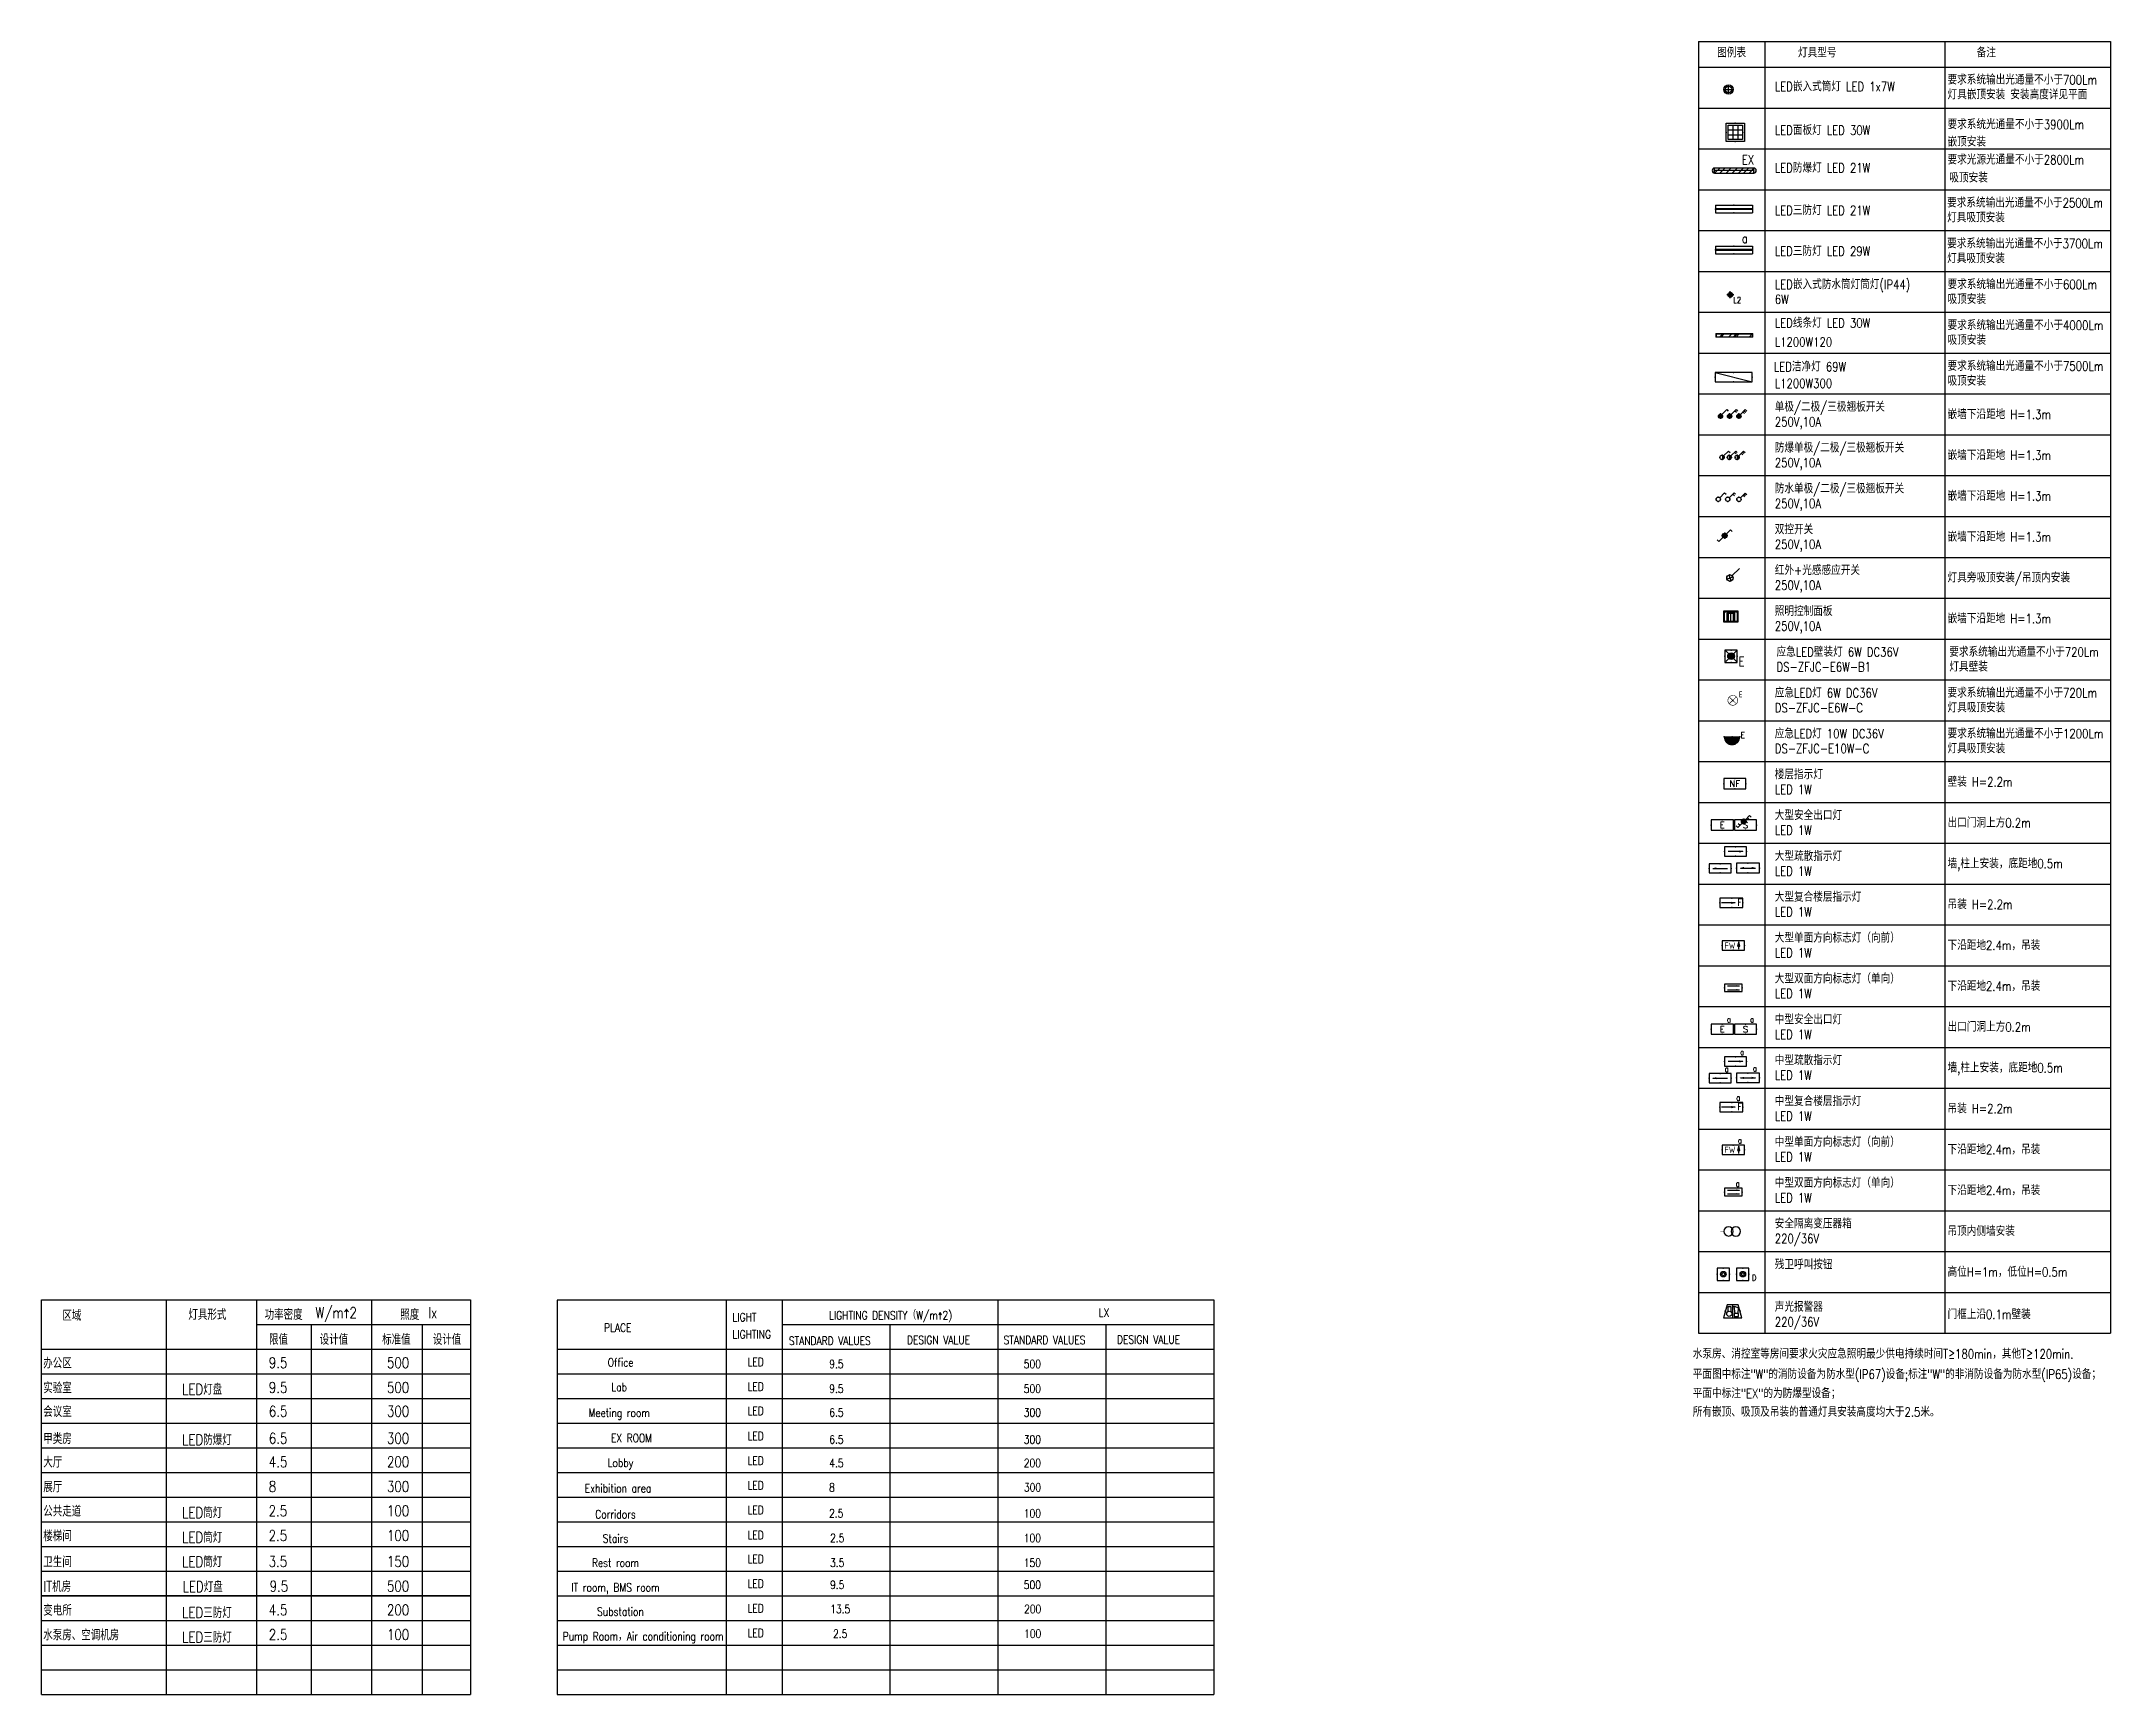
# Model space of a CAD drawing. Extents: x -621157 to 1764546, y -106808 to 741893.
# Drawn here: x -621157 to -554070, y 123999 to 177587 of the extents above; entities that cross this region are included whole.
import ezdxf
from ezdxf.enums import TextEntityAlignment as Align

# ---------------------------------------------------------------- set-up
doc = ezdxf.new("R2010")
doc.units = 0
doc.header["$LTSCALE"] = 1000
doc.header["$MEASUREMENT"] = 0
doc.linetypes.add('ACAD_ISO03W100', pattern=[30, 12, -18])
doc.linetypes.add('CONTINOUS', pattern=[0])
for name, color, linetype in [('$TD_AUDIT_GENERATED_(12AB0F)', 3, 'Continuous'), ('-TEXT', 50, 'Continuous'), ('E-EQUIP-LGT', 3, 'Continuous'), ('E-SIG_TEXT', 2, 'Continuous'), ('EL_LUMI', 3, 'Continuous'), ('ELEMENT', 3, 'Continuous'), ('EQUIP-消防', 3, 'Continuous'), ('EQUIP-照明', 3, 'Continuous'), ('I-LIGHT', 3, 'Continuous'), ('I-Light-Name', 254, 'Continuous'), ('SIG_TEXT', 2, 'Continuous'), ('TEL_TEXT', 7, 'Continuous'), ('WIRE-照明', 4, 'Continuous'), ('云线4.22', 1, 'Continuous'), ('设备-照明', 3, 'Continuous')]:
    doc.layers.add(name, color=color, linetype=linetype)
doc.layers.add('弱电设备层', color=1, linetype='Continuous', lineweight=9)
doc.layers.add('灯具图例与顶面填充$0$I-C-light', color=3, linetype='Continuous', lineweight=13)
doc.styles.add('_ROMANS', font='ROMANS.shx', dxfattribs={"width": 0.8, "bigfont": 'hzdxc.shx'})
doc.styles.add('_TEL_ATTDEF', font='GBENOR', dxfattribs={"width": 0.8, "height": 3, "bigfont": 'GBCBIG'})
doc.styles.add('_TEL_DIM', font='SIMPLEX', dxfattribs={"width": 0.8, "height": 3.5, "bigfont": 'HZTXT'})
doc.styles.add('DIM-FONT', font='romans.shx', dxfattribs={"width": 0.8, "bigfont": 'hzdxc.shx'})
doc.styles.add('DIM_FONT', font='ROMANS', dxfattribs={"width": 0.8, "bigfont": 'HZDXC'})
doc.styles.get("Standard").update_dxf_attribs({"font": 'romans.shx', "bigfont": 'HZDXC.SHX'})
doc.styles.add('STYLE1', font='simhei.ttf')
doc.styles.add('XZC', font='SIMPLEX.SHX', dxfattribs={"width": 0.7, "bigfont": 'hztxt.shx'})
doc.linetypes.add('LED_LINE', pattern='A,12.7,-5.08,["LED",XZC,S=2.54,R=0,X=-2.54,Y=-1.27],-6.35', length=24.13)

msp = doc.modelspace()

# ---------------------------------------------------------------- texts
at = {"layer": '-TEXT', "style": '_ROMANS', "width": 0.8}
for s, p in [('图例表', (-566824, 177069)), ('灯具型号', (-564206, 177069)), ('备注', (-558412, 177069)), ('要求系统输出光通量不小于700Lm', (-559357, 176192)), ('LED嵌入式筒灯 LED 1x7W', (-564959, 175973)), ('灯具嵌顶安装 安装高度详见平面', (-559357, 175711)), ('LED面板灯 LED 30W', (-564959, 174557)), ('嵌顶安装', (-559357, 174180)), ('要求系统光通量不小于3900Lm', (-559357, 174744)), ('要求光源光通量不小于2800Lm', (-559357, 173601)), ('LED防爆灯 LED 21W ', (-564959, 173338)), ('吸顶安装', (-559299, 173015)), ('要求系统输出光通量不小于2500Lm', (-559370, 172206)), ('LED三防灯 LED 21W', (-564959, 171959)), ('灯具吸顶安装 ', (-559370, 171724)), ('要求系统输出光通量不小于3700Lm', (-559370, 170882)), ('LED三防灯 LED 29W', (-564959, 170636)), ('灯具吸顶安装 ', (-559370, 170400)), ('LED嵌入式防水筒灯筒灯(IP44)', (-564959, 169558)), ('要求系统输出光通量不小于600Lm', (-559357, 169558)), ('6W', (-564959, 169077)), ('吸顶安装', (-559357, 169077)), ('LED线条灯 LED 30W', (-564959, 168309)), ('要求系统输出光通量不小于4000Lm', (-559357, 168235)), ('L1200W120', (-564959, 167693)), ('吸顶安装', (-559357, 167753)), ('LED洁净灯 69W', (-564989, 166891)), ('要求系统输出光通量不小于7500Lm', (-559357, 166911)), ('L1200W300', (-564959, 166349)), ('吸顶安装', (-559357, 166429)), ('单极/二极/三极翘板开关', (-564959, 165587)), ('250V,10A', (-564959, 165105)), ('嵌墙下沿距地 H=1.3m', (-559357, 165346)), ('防爆单极/二极/三极翘板开关', (-564959, 164263)), ('250V,10A', (-564959, 163782)), ('嵌墙下沿距地 H=1.3m', (-559357, 164022)), ('防水单极/二极/三极翘板开关', (-564959, 162939)), ('嵌墙下沿距地 H=1.3m', (-559357, 162699)), ('250V,10A', (-564959, 162458)), ('双控开关', (-564959, 161616)), ('嵌墙下沿距地 H=1.3m', (-559357, 161375)), ('250V,10A', (-564959, 161134)), ('红外+光感感应开关', (-564959, 160292)), ('灯具旁吸顶安装/吊顶内安装', (-559357, 160051)), ('250V,10A', (-564959, 159810)), ('照明控制面板', (-564959, 158967)), ('嵌墙下沿距地 H=1.3m', (-559357, 158727)), ('250V,10A', (-564959, 158486)), ('应急LED壁装灯 6W DC36V ', (-564902, 157644)), ('要求系统输出光通量不小于720Lm', (-559299, 157644)), ('E', (-566133, 157338)), ('DS-ZFJC-E6W-B1', (-564902, 157163)), ('灯具壁装', (-559299, 157163)), ('应急LED灯 6W DC36V ', (-564959, 156320)), ('要求系统输出光通量不小于720Lm', (-559357, 156320)), ('DS-ZFJC-E6W-C', (-564959, 155839)), ('灯具吸顶安装', (-559357, 155839)), ('应急LED灯 10W DC36V ', (-564959, 154997)), ('要求系统输出光通量不小于1200Lm', (-559357, 154997)), ('DS-ZFJC-E10W-C', (-564959, 154515)), ('灯具吸顶安装', (-559357, 154515)), ('楼层指示灯', (-564959, 153673)), ('壁装 H=2.2m', (-559357, 153432)), ('LED 1W ', (-564959, 153191)), ('大型安全出口灯', (-564959, 152349)), ('出口门洞上方0.2m', (-559357, 152108)), ('LED 1W ', (-564959, 151867)), ('大型疏散指示灯', (-564959, 151025)), ('墙,柱上安装，底距地0.5m', (-559357, 150784)), ('LED 1W ', (-564959, 150544)), ('大型复合楼层指示灯', (-564959, 149701)), ('吊装 H=2.2m', (-559357, 149461)), ('LED 1W ', (-564959, 149220)), ('大型单面方向标志灯（向前）', (-564959, 148378)), ('下沿距地2.4m，吊装', (-559357, 148137)), ('LED 1W ', (-564959, 147896)), ('大型双面方向标志灯（单向）', (-564959, 147054)), ('下沿距地2.4m，吊装', (-559357, 146813)), ('LED 1W ', (-564959, 146572)), ('中型安全出口灯', (-564959, 145730)), ('出口门洞上方0.2m', (-559357, 145489)), ('LED 1W ', (-564959, 145248)), ('中型疏散指示灯', (-564959, 144406)), ('墙,柱上安装，底距地0.5m', (-559357, 144166)), ('LED 1W ', (-564959, 143925)), ('中型复合楼层指示灯', (-564959, 143083)), ('LED 1W ', (-564959, 142601)), ('吊装 H=2.2m', (-559357, 142842)), ('中型单面方向标志灯（向前）', (-564959, 141759)), ('LED 1W ', (-564959, 141277)), ('下沿距地2.4m，吊装', (-559357, 141518)), ('中型双面方向标志灯（单向）', (-564959, 140435)), ('LED 1W ', (-564959, 139953)), ('下沿距地2.4m，吊装', (-559357, 140194)), ('安全隔离变压器箱', (-564959, 139111)), ('220/36V', (-564959, 138630)), ('吊顶内侧墙安装', (-559357, 138870)), ('残卫呼叫按钮', (-564959, 137787)), ('高位H=1m，低位H=0.5m', (-559357, 137547)), ('声光报警器', (-564959, 136413)), ('220/36V', (-564959, 135931)), ('门框上沿0.1m壁装', (-559357, 136172)), ('水泵房、消控室等房间要求火灾应急照明最少供电持续时间T≥180min，其他T≥120min.', (-567616, 134893)), ('平面图中标注"W"的消防设备为防水型(IP67)设备;标注"W"的非消防设备为防水型(IP65)设备；', (-567616, 134234)), ('平面中标注"EX"的为防爆型设备；', (-567616, 133612)), ('所有嵌顶、吸顶及吊装的普通灯具安装高度均大于2.5米。', (-567616, 133009))]:
    msp.add_text(s, height=300, dxfattribs=at).set_placement(p)
at = {"width": 0.8}
for s, p in [('区域', (-620474, 136114)), ('灯具形式', (-616391, 136144)), ('功率密度', (-613919, 136144)), ('W/m^ 2', (-612272, 136203)), ('照度', (-609522, 136144)), ('lx', (-608616, 136203)), ('限值', (-613777, 135337)), ('设计值', (-612133, 135337)), ('标准值', (-610110, 135337)), ('设计值', (-608466, 135337)), ('办公区', (-621096, 134570)), ('9.5', (-613783, 134580)), ('500', (-609952, 134580)), ('实验室', (-621096, 133767)), ('LED灯盘', (-616593, 133720)), ('9.5', (-613783, 133778)), ('500', (-609952, 133778)), ('会议室', (-621096, 132997)), ('6.5', (-613783, 133008)), ('300', (-609952, 133008)), ('甲类房', (-621096, 132120)), ('LED防爆灯', (-616593, 132084)), ('6.5', (-613783, 132131)), ('300', (-609952, 132131)), ('大厅', (-621096, 131358)), ('4.5', (-613783, 131369)), ('200', (-609952, 131369)), ('展厅', (-621096, 130558)), ('8', (-613783, 130569)), ('300', (-609952, 130569)), ('公共走道', (-621096, 129770)), ('LED筒灯', (-616593, 129722)), ('2.5', (-613787, 129780)), ('100', (-609952, 129780)), ('楼梯间', (-621096, 128970)), ('LED筒灯', (-616593, 128922)), ('2.5', (-613787, 128980)), ('100', (-609952, 128980)), ('卫生间', (-621096, 128128)), ('LED筒灯', (-616593, 128128)), ('3.5', (-613787, 128139)), ('150', (-609952, 128139)), ('IT机房', (-621096, 127328)), ('LED灯盘', (-616576, 127322)), ('9.5', (-613755, 127339)), ('500', (-609952, 127339)), ('变电所', (-621096, 126558)), ('LED三防灯', (-616593, 126484)), ('4.5', (-613783, 126569)), ('200', (-609952, 126569)), ('水泵房、空调机房', (-621096, 125758)), ('LED三防灯', (-616593, 125684)), ('2.5', (-613783, 125769)), ('100', (-609952, 125769))]:
    msp.add_text(s, height=350, dxfattribs=at).set_placement(p)
at = {"layer": 'E-SIG_TEXT', "color": 2, "style": 'DIM-FONT', "width": 0.8}
for s, p in [('LIGHT', (-598751, 136098)), ('LIGHTING DENSITY（W/m^ 2)', (-595620, 136158)), ('LX', (-586877, 136239)), ('PLACE', (-602912, 135758)), ('LIGHTING', (-598751, 135542)), ('STANDARD VALUES', (-596924, 135333)), ('DESIGN VALUE', (-593095, 135358)), ('STANDARD VALUES', (-589962, 135358)), ('DESIGN VALUE', (-586285, 135373)), ('9.5', (-595613, 134580)), ('500', (-589306, 134580)), ('9.5', (-595613, 133778)), ('500', (-589306, 133778)), ('6.5', (-595613, 133008)), ('300', (-589306, 133008)), ('6.5', (-595613, 132131)), ('300', (-589306, 132131)), ('4.5', (-595613, 131369)), ('200', (-589306, 131369)), ('8', (-595617, 130580)), ('300', (-589301, 130580)), ('2.5', (-595617, 129739)), ('100', (-589306, 129739)), ('2.5', (-595585, 128939)), ('100', (-589306, 128939)), ('3.5', (-595585, 128139)), ('150', (-589306, 128139)), ('9.5', (-595585, 127422)), ('500', (-589306, 127422)), ('13.5', (-595582, 126637)), ('200', (-589296, 126637)), ('2.5', (-595490, 125837)), ('100', (-589296, 125837))]:
    msp.add_text(s, height=270, dxfattribs=at).set_placement(p)
for s, p in [('Office ', (-602303, 134632)), ('LED ', (-597924, 134647)), ('Lab', (-602423, 133832)), ('LED ', (-597924, 133847)), ('Meeting room ', (-602348, 133000)), ('LED ', (-597924, 133062)), ('EX ROOM', (-602026, 132180)), ('LED ', (-597924, 132247)), ('Lobby', (-602383, 131380)), ('LED ', (-597924, 131447)), ('Exhibition area ', (-602387, 130553)), ('LED ', (-597924, 130647)), ('Corridors ', (-602469, 129708)), ('LED ', (-597924, 129847)), ('Stairs ', (-602469, 128923)), ('LED ', (-597924, 129032)), ('Rest room ', (-602469, 128138)), ('LED ', (-597924, 128262)), ('IT room, BMS room ', (-602469, 127338)), ('LED ', (-597924, 127462)), ('Substation ', (-602308, 126553)), ('LED ', (-597924, 126662)), ('LED ', (-597924, 125862)), ('Pump Room，Air conditioning room ', (-601572, 125753))]:
    msp.add_text(s, height=270, dxfattribs=at).set_placement(p, align=Align.CENTER)
at = {"layer": 'SIG_TEXT', "style": 'DIM_FONT', "width": 0.8}
for s, height, p in [('EX', 300, (-566026, 173600)), ('a', 300, (-566026, 171049)), ('E', 200, (-566061, 155000)), ('a', 200, (-566510, 145785)), ('a', 200, (-565759, 145785)), ('a', 200, (-566579, 144180)), ('a', 200, (-566081, 144727)), ('a', 200, (-565669, 144196)), ('a', 200, (-566210, 143250)), ('a', 200, (-566154, 141862)), ('a', 200, (-566222, 140462)), ('D', 200, (-565699, 137410))]:
    msp.add_text(s, height=height, dxfattribs=at).set_placement(p)

# ---------------------------------------------------------------- blocks, each defined once
blk = doc.blocks.new('$equip$00001167')
at = {"color": 0}
for p, q in [((-0.43, 0.43), (0.43, -0.43)), ((-0.43, -0.43), (0.43, 0.43))]:
    blk.add_line(p, q, dxfattribs=at)
blk.add_lwpolyline([(-0.5, 0.5), (-0.5, -0.5), (0.5, -0.5), (0.5, 0.5)], close=True, dxfattribs=at)
blk.add_circle((0, 0), 0.275, dxfattribs=at)
for p in [(-0.5, 0), (0, 0.5), (0.5, 0), (0, -0.5)]:
    blk.add_point(p, dxfattribs=at)
for points in [[(-0.24, 0.14), (0.24, 0.14), (-0.27, 0), (0.27, 0)], [(-0.24, -0.14), (0.24, -0.14), (-0.27, 0), (0.27, 0)], [(-0.14, 0.24), (0.14, 0.24), (-0.24, 0.14), (0.24, 0.14)], [(0, 0.27), (0, 0.27), (-0.14, 0.24), (0.14, 0.24)], [(-0.14, -0.24), (0.14, -0.24), (-0.24, -0.14), (0.24, -0.14)], [(0, -0.27), (0, -0.27), (-0.14, -0.24), (0.14, -0.24)]]:
    blk.add_solid(points, dxfattribs=at)
at = {"color": 0, "flags": 9}
blk.add_attdef('A', (0, 0), '', height=0.00002, dxfattribs=at)
blk = doc.blocks.new('$equip_U$00000008(5LFD8Q2-PC)')
at = {"color": 3, "linetype": 'Continuous', "const_width": 0.0533}
blk.add_lwpolyline([(-0.48, 0, 1), (0.48, 0, 1)], format="xyb", close=True, dxfattribs=at)
for points in [[(-0.35, 0.33), (0.33, -0.33)], [(-0.35, -0.33), (-0.35, -0.33), (0.33, 0.33)]]:
    blk.add_lwpolyline(points, dxfattribs=at)
blk.add_point((-0.01, 0))
at = {"style": 'STYLE1', "width": 0.7}
blk.add_text('E', height=0.601, dxfattribs=at).set_placement((0.76, 0.28), align=Align.CENTER)
at = {"style": '_TEL_DIM', "flags": 1}
blk.add_attdef('A', text='', height=0.00002, dxfattribs=at).set_placement((0, 0), align=Align.MIDDLE_CENTER)
blk = doc.blocks.new('$equip$00001776')
for p, q in [((0.72, 0.66), (-0.72, 0.66)), ((-0.72, 0.66), (-0.72, 0)), ((-0.72, 0), (0.72, 0)), ((0.72, 0), (0.72, 0.66))]:
    blk.add_line(p, q)
for p in [(-0.72, 0.33), (0, 0.66), (0, 0), (0.72, 0.33)]:
    blk.add_point(p)
at = {"color": 7, "style": '_TEL_DIM'}
blk.add_attdef('$TEXT$', text='', height=0.4, dxfattribs=at).set_placement((0, 0.33), align=Align.MIDDLE_CENTER)
at = {"color": 7, "style": '_TEL_DIM', "flags": 1}
blk.add_attdef('A', text='', height=0.00002, dxfattribs=at).set_placement((0, 0), align=Align.MIDDLE_CENTER)
blk = doc.blocks.new('$equip$00001216')
for p, q in [((-0.19, 0.13), (0.19, 0.28)), ((-0.08, 0.4), (0.08, 0.01)), ((0.15, 0.36), (0.62, 0.83))]:
    blk.add_line(p, q)
blk.add_circle((0, 0.21), 0.208)
for p in [(-0.21, 0.21), (0, 0.42), (0, 0), (0.21, 0.21)]:
    blk.add_point(p)
at = {"flags": 9}
blk.add_attdef('A', (0, 0), '', height=0.00002, dxfattribs=at)
blk = doc.blocks.new('$equip_U$00000105(DESKTOP-DVLKBO7)')
blk.add_hatch(color=256).paths.add_polyline_path([(0.28, -0.05), (0.42, -0.05), (0.35, 0.24)])
for p, q in [((0.72, 0.3), (-0.72, 0.3)), ((-0.72, 0.3), (-0.72, -0.3)), ((-0.72, 0.3), (-0.72, -0.3)), ((0.72, 0.3), (-0.72, 0.3)), ((-0.72, 0.3), (-0.72, -0.3)), ((0.35, 0.24), (0.28, -0.05)), ((0.42, -0.05), (0.35, 0.24)), ((0.72, -0.3), (0.72, 0.3)), ((0.72, -0.3), (0.72, 0.3)), ((-0.72, -0.3), (0.72, -0.3)), ((-0.72, -0.3), (0.72, -0.3)), ((0.28, -0.05), (0.42, -0.05))]:
    blk.add_line(p, q)
at = {"color": 7}
blk.add_line((0.35, -0.24), (0.35, 0.19), dxfattribs=at)
at = {"const_width": 0.0308}
blk.add_lwpolyline([(-0.72, 0.3), (-0.72, -0.3), (0.72, -0.3), (0.72, 0.3), (-0.72, 0.3), (-0.72, -0.3)], dxfattribs=at)
for p in [(-0.72, 0), (0, 0.3), (0.72, 0), (0, -0.3)]:
    blk.add_point(p)
at = {"color": 7, "style": '_TEL_DIM'}
blk.add_attdef('$TEXT$', text='', height=0.4, dxfattribs=at).set_placement((-0.22, 0), align=Align.MIDDLE_CENTER)
at = {"color": 7, "style": '_TEL_DIM', "flags": 1}
for tag in ['A', 'REMARK']:
    blk.add_attdef(tag, text='', height=0.00002, dxfattribs=at).set_placement((0, 0), align=Align.MIDDLE_CENTER)
blk = doc.blocks.new('$equip_U$00000289(CRQ78X2)')
for p, q in [((-0.72, 0.6), (-0.72, 0)), ((0.72, 0.6), (-0.72, 0.6)), ((-0.72, 0), (0.72, 0)), ((-0.48, 0.45), (0.48, 0.45)), ((-0.48, 0.14), (0.48, 0.14)), ((0.72, 0), (0.72, 0.6))]:
    blk.add_line(p, q)
for p in [(-0.72, 0.3), (0.72, 0.3)]:
    blk.add_point(p)
for points in [[(0.24, 0.38), (0.53, 0.45), (0.24, 0.52)], [(0.24, 0.07), (0.53, 0.14), (0.24, 0.21)]]:
    blk.add_solid(points)
at = {"color": 7, "style": '_TEL_DIM', "flags": 1}
for tag in ['A', 'REMARK']:
    blk.add_attdef(tag, text='', height=0.00002, dxfattribs=at).set_placement((0, 0), align=Align.MIDDLE_CENTER)
blk = doc.blocks.new('$equip$00001685')
for p, q in [((0.72, 0.6), (-0.72, 0.6)), ((-0.72, 0.6), (-0.72, 0)), ((-0.72, 0), (0.72, 0)), ((0.72, 0), (0.72, 0.6))]:
    blk.add_line(p, q)
at = {"color": 7}
blk.add_line((-0.48, 0.3), (0.48, 0.3), dxfattribs=at)
for p in [(-0.72, 0.3), (0, 0.6), (0, 0), (0.72, 0.3)]:
    blk.add_point(p)
for points in [[(-0.24, 0.23), (-0.53, 0.3), (-0.24, 0.37)], [(0.24, 0.23), (0.53, 0.3), (0.24, 0.37)]]:
    blk.add_solid(points)
at = {"layer": 'TEL_TEXT', "style": '_TEL_DIM', "flags": 1}
blk.add_attdef('A', text='', height=0.00002, dxfattribs=at).set_placement((0, 0), align=Align.MIDDLE_CENTER)
blk = doc.blocks.new('$equip$00001686')
for p, q in [((0.72, 0), (-0.72, 0)), ((-0.72, 0), (-0.72, -0.6)), ((0.72, -0.6), (0.72, 0)), ((-0.72, -0.6), (0.72, -0.6)), ((-0.48, -0.3), (0.48, -0.3))]:
    blk.add_line(p, q)
for p in [(0, 0), (-0.72, -0.3), (0, -0.6), (0.72, -0.3)]:
    blk.add_point(p)
blk.add_solid([(-0.24, -0.37), (-0.53, -0.3), (-0.24, -0.23)])
at = {"flags": 9}
blk.add_attdef('A', (0, 0), '', height=0.00002, dxfattribs=at)
blk = doc.blocks.new('HC002557118160')
at = {"layer": 'EQUIP-照明', "color": 0}
for p, q in [((0.7, 1.8), (3.1, 4.2)), ((3.1, 4.2), (3.8, 3.5))]:
    blk.add_line(p, q, dxfattribs=at)
blk.add_circle((0, 1), 1.04, dxfattribs=at)
for p in [(-1, 1), (0, 2.1), (0, 0), (1, 1)]:
    blk.add_point(p, dxfattribs=at)
for points in [[(-0.9, 1.6), (0.9, 1.6), (-1, 1), (1, 1)], [(-0.9, 0.5), (0.9, 0.5), (-1, 1), (1, 1)], [(-0.5, 1.9), (0.5, 1.9), (-0.9, 1.6), (0.9, 1.6)], [(-0.5, 0.1), (0.5, 0.1), (-0.9, 0.5), (0.9, 0.5)], [(0, 2.1), (0, 2.1), (-0.5, 1.9), (0.5, 1.9)], [(0, 0), (0, 0), (-0.5, 0.1), (0.5, 0.1)]]:
    blk.add_solid(points, dxfattribs=at)
at = {"layer": 'TEL_TEXT', "color": 0, "style": '_TEL_DIM', "flags": 1}
blk.add_attdef('A', text='', height=0.0001, dxfattribs=at).set_placement((0, 0), align=Align.MIDDLE_CENTER)
at = {"layer": '云线4.22', "color": 0, "style": '_TEL_DIM', "width": 0.7}
blk.add_attdef('PSFHATT', (3.9, 0), '', height=0.025, dxfattribs=at)
blk = doc.blocks.new('HC002555118023')
at = {"layer": 'EQUIP-照明', "color": 0}
for p, q in [((0.7, 1.8), (3.1, 4.2)), ((2.6, 3.6), (3.3, 2.9)), ((3.1, 4.2), (3.8, 3.5))]:
    blk.add_line(p, q, dxfattribs=at)
blk.add_circle((0, 1), 1.04, dxfattribs=at)
for p in [(-1, 1), (0, 2.1), (1, 1), (0, 0)]:
    blk.add_point(p, dxfattribs=at)
for points in [[(-0.9, 1.6), (0.9, 1.6), (-1, 1), (1, 1)], [(-0.9, 0.5), (0.9, 0.5), (-1, 1), (1, 1)], [(-0.5, 1.9), (0.5, 1.9), (-0.9, 1.6), (0.9, 1.6)], [(-0.5, 0.1), (0.5, 0.1), (-0.9, 0.5), (0.9, 0.5)], [(0, 2.1), (0, 2.1), (-0.5, 1.9), (0.5, 1.9)], [(0, 0), (0, 0), (-0.5, 0.1), (0.5, 0.1)]]:
    blk.add_solid(points, dxfattribs=at)
at = {"layer": 'TEL_TEXT', "color": 0, "style": '_TEL_DIM', "flags": 1}
blk.add_attdef('A', text='', height=0.0001, dxfattribs=at).set_placement((0, 0), align=Align.MIDDLE_CENTER)
at = {"layer": '云线4.22', "color": 0, "style": '_TEL_DIM', "width": 0.7}
blk.add_attdef('PSFHATT', (3.9, 0), '', height=0.025, dxfattribs=at)
blk = doc.blocks.new('HC002553117700')
at = {"layer": '设备-照明', "color": 0}
for p, q in [((0.7, 1.8), (3.1, 4.2)), ((2, 3), (2.7, 2.3)), ((2.6, 3.6), (3.3, 2.9)), ((3.1, 4.2), (3.8, 3.5))]:
    blk.add_line(p, q, dxfattribs=at)
blk.add_circle((0, 1), 1.04, dxfattribs=at)
for p in [(-1, 1), (0, 2.1), (0, 0), (1, 1)]:
    blk.add_point(p, dxfattribs=at)
for points in [[(-0.9, 1.6), (0.9, 1.6), (-1, 1), (1, 1)], [(-0.9, 0.5), (0.9, 0.5), (-1, 1), (1, 1)], [(-0.5, 1.9), (0.5, 1.9), (-0.9, 1.6), (0.9, 1.6)], [(-0.5, 0.1), (0.5, 0.1), (-0.9, 0.5), (0.9, 0.5)], [(0, 2.1), (0, 2.1), (-0.5, 1.9), (0.5, 1.9)], [(0, 0), (0, 0), (-0.5, 0.1), (0.5, 0.1)]]:
    blk.add_solid(points, dxfattribs=at)
at = {"layer": 'TEL_TEXT', "color": 0, "style": '_TEL_DIM', "flags": 1}
blk.add_attdef('A', text='', height=0.0001, dxfattribs=at).set_placement((0, 0), align=Align.MIDDLE_CENTER)
at = {"layer": '云线4.22', "color": 0, "style": '_TEL_DIM', "width": 0.7}
blk.add_attdef('PSFHATT', (3.9, 0), '', height=0.025, dxfattribs=at)
blk = doc.blocks.new('$equip$00001208')
for p, q in [((-0.15, 0.06), (-0.51, -0.3)), ((0.15, 0.36), (0.51, 0.72)), ((0.51, 0.72), (0.65, 0.58)), ((-0.51, -0.3), (-0.65, -0.16))]:
    blk.add_line(p, q)
blk.add_circle((0, 0.21), 0.208)
for points in [[(-0.18, 0.31), (0.18, 0.31), (-0.21, 0.21), (0.21, 0.21)], [(-0.18, 0.1), (0.18, 0.1), (-0.21, 0.21), (0.21, 0.21)], [(-0.1, 0.39), (0.1, 0.39), (-0.18, 0.31), (0.18, 0.31)], [(-0.1, 0.03), (0.1, 0.03), (-0.18, 0.1), (0.18, 0.1)], [(0, 0.42), (0, 0.42), (-0.1, 0.39), (0.1, 0.39)], [(0, 0), (0, 0), (-0.1, 0.03), (0.1, 0.03)]]:
    blk.add_solid(points)
at = {"layer": 'EQUIP-照明'}
for p in [(-0.21, 0.21), (0, 0.42), (0, 0), (0.21, 0.21)]:
    blk.add_point(p, dxfattribs=at)
at = {"layer": 'EQUIP-照明', "flags": 9}
blk.add_attdef('A', (0, 0), '', height=0.00002, dxfattribs=at)
blk = doc.blocks.new('$Equip$00002831')
at = {"color": 3, "linetype": 'Continuous'}
for p, q in [((0.7, 0.29), (-0.7, 0.29)), ((-0.7, 0.29), (-0.7, -0.29)), ((0.7, -0.29), (0.7, 0.29)), ((-0.7, -0.29), (0.7, -0.29)), ((0.23, 0), (-0.61, 0))]:
    blk.add_line(p, q, dxfattribs=at)
for p in [(0.03, 0.29), (-0.7, 0), (0.03, -0.29), (0.7, 0)]:
    blk.add_point(p, dxfattribs=at)
blk.add_solid([(0, -0.07), (0.28, 0), (0, 0.07)], dxfattribs=at)
at = {"color": 3, "linetype": 'Continuous', "width": 0.8}
blk.add_text('F', height=0.438, dxfattribs=at).set_placement((0.38, -0.19))
at = {"color": 3, "linetype": 'Continuous', "style": '_TEL_DIM', "flags": 1}
blk.add_attdef('A', text='', height=0.00002, dxfattribs=at).set_placement((0.03, 0.29), align=Align.MIDDLE_CENTER)
blk = doc.blocks.new('$equip$00001168')
blk.add_line((-0.5, 0), (0.5, 0))
blk.add_arc((0, 0), 0.5, 180, 0)
for p in [(-0.5, 0), (0, 0), (0.5, 0), (0, -0.5)]:
    blk.add_point(p)
for points in [[(0.43, -0.25), (-0.43, -0.25), (0.5, 0), (-0.5, 0)], [(0.25, -0.43), (-0.25, -0.43), (0.43, -0.25), (-0.43, -0.25)], [(0, -0.5), (0, -0.5), (0.25, -0.43), (-0.25, -0.43)]]:
    blk.add_solid(points)
at = {"flags": 9}
blk.add_attdef('A', (0, 0), '', height=0.00002, dxfattribs=at)
blk = doc.blocks.new('$equip$00001215')
for p, q in [((0, 0.42), (0, 0)), ((0.15, 0.36), (0.62, 0.83)), ((0.4, 0.61), (0.54, 0.47)), ((0.51, 0.72), (0.65, 0.58)), ((0.62, 0.83), (0.77, 0.69))]:
    blk.add_line(p, q)
blk.add_circle((0, 0.21), 0.208)
for p in [(-0.21, 0.21), (0, 0.42), (0, 0), (0.21, 0.21)]:
    blk.add_point(p)
for points in [[(0.1, 0.39), (0.1, 0.03), (0, 0.42), (0, 0)], [(0.18, 0.31), (0.18, 0.1), (0.1, 0.39), (0.1, 0.03)], [(0.21, 0.21), (0.21, 0.21), (0.18, 0.31), (0.18, 0.1)]]:
    blk.add_solid(points)
at = {"flags": 9}
blk.add_attdef('A', (0, 0), '', height=0.00002, dxfattribs=at)
blk = doc.blocks.new('$equip$00001214')
for p, q in [((0, 0.42), (0, 0)), ((0.15, 0.36), (0.62, 0.83)), ((0.51, 0.72), (0.65, 0.58)), ((0.62, 0.83), (0.77, 0.69))]:
    blk.add_line(p, q)
blk.add_circle((0, 0.21), 0.208)
for p in [(-0.21, 0.21), (0, 0.42), (0.21, 0.21), (0, 0)]:
    blk.add_point(p)
for points in [[(0.1, 0.39), (0.1, 0.03), (0, 0.42), (0, 0)], [(0.18, 0.31), (0.18, 0.1), (0.1, 0.39), (0.1, 0.03)], [(0.21, 0.21), (0.21, 0.21), (0.18, 0.31), (0.18, 0.1)]]:
    blk.add_solid(points)
at = {"flags": 9}
blk.add_attdef('A', (0, 0), '', height=0.00002, dxfattribs=at)
blk = doc.blocks.new('$equip$00001213')
for p, q in [((0.15, 0.36), (0.62, 0.83)), ((0.62, 0.83), (0.77, 0.69))]:
    blk.add_line(p, q)
blk.add_circle((0, 0.21), 0.208)
for p in [(-0.21, 0.21), (0, 0.42), (0, 0), (0.21, 0.21)]:
    blk.add_point(p)
for points in [[(0.1, 0.39), (0.1, 0.03), (0, 0.42), (0, 0)], [(0.18, 0.31), (0.18, 0.1), (0.1, 0.39), (0.1, 0.03)], [(0.21, 0.21), (0.21, 0.21), (0.18, 0.31), (0.18, 0.1)]]:
    blk.add_solid(points)
at = {"flags": 9}
blk.add_attdef('A', (0, 0), '', height=0.00002, dxfattribs=at)
blk = doc.blocks.new('$equip$00001222')
for p, q in [((0.15, 0.36), (0.62, 0.83)), ((0.62, 0.83), (0.77, 0.69))]:
    blk.add_line(p, q)
blk.add_circle((0, 0.21), 0.208)
at = {"layer": 'EQUIP-照明'}
for p in [(-0.21, 0.21), (0, 0.42), (0, 0), (0.21, 0.21)]:
    blk.add_point(p, dxfattribs=at)
at = {"layer": 'EQUIP-照明', "flags": 9}
blk.add_attdef('A', (0, 0), '', height=0.00002, dxfattribs=at)
blk = doc.blocks.new('$equip$00001223')
for p, q in [((0.15, 0.36), (0.62, 0.83)), ((0.51, 0.72), (0.65, 0.58)), ((0.62, 0.83), (0.77, 0.69))]:
    blk.add_line(p, q)
blk.add_circle((0, 0.21), 0.208)
at = {"layer": 'EQUIP-照明'}
for p in [(-0.21, 0.21), (0, 0.42), (0, 0), (0.21, 0.21)]:
    blk.add_point(p, dxfattribs=at)
at = {"layer": 'EQUIP-照明', "flags": 9}
blk.add_attdef('A', (0, 0), '', height=0.00002, dxfattribs=at)
blk = doc.blocks.new('$equip$00001224')
for p, q in [((0.15, 0.36), (0.62, 0.83)), ((0.4, 0.61), (0.54, 0.47)), ((0.51, 0.72), (0.65, 0.58)), ((0.62, 0.83), (0.77, 0.69))]:
    blk.add_line(p, q)
blk.add_circle((0, 0.21), 0.208)
at = {"layer": 'EQUIP-照明'}
for p in [(-0.21, 0.21), (0, 0.42), (0, 0), (0.21, 0.21)]:
    blk.add_point(p, dxfattribs=at)
at = {"layer": 'EQUIP-照明', "flags": 9}
blk.add_attdef('A', (0, 0), '', height=0.00002, dxfattribs=at)
blk = doc.blocks.new('$equip_U$00000103(3T96GD2-PC)')
for p, q in [((-1.2, 0.25), (1.2, 0.25)), ((-1.2, 0.25), (-1.2, -0.25)), ((1.2, 0.25), (1.2, -0.25)), ((-1.2, -0.25), (1.2, -0.25))]:
    blk.add_line(p, q)
at = {"const_width": 0.14}
blk.add_lwpolyline([(-1.2, 0), (1.2, 0)], dxfattribs=at)
for p in [(-1.2, 0), (0, 0.25), (1.2, 0), (0, -0.25)]:
    blk.add_point(p)
at = {"color": 7, "style": '_TEL_DIM', "flags": 1}
for tag in ['A', 'REMARK']:
    blk.add_attdef(tag, text='', height=0.00002, dxfattribs=at).set_placement((0, 0), align=Align.MIDDLE_CENTER)
blk = doc.blocks.new('$equip_U$00000113(3T96GD2-PC)')
blk.add_blockref('$equip_U$00000103(3T96GD2-PC)', (0, 0))
at = {"color": 7, "style": '_TEL_DIM', "flags": 1}
for tag in ['A', 'REMARK']:
    blk.add_attdef(tag, text='', height=0.00002, dxfattribs=at).set_placement((0, 0), align=Align.MIDDLE_CENTER)
blk = doc.blocks.new('$equip_U$00000128(7WHLKQ2-PC)')
blk.add_blockref('$equip_U$00000113(3T96GD2-PC)', (0, 0))
at = {"color": 7, "style": '_TEL_DIM', "flags": 1}
blk.add_attdef('A', text='', height=0.00002, dxfattribs=at).set_placement((0, 0), align=Align.MIDDLE_CENTER)
blk = doc.blocks.new('$equip$00001153')
for p, q in [((-0.5, 0.5), (0.5, 0.5)), ((-0.5, -0.5), (-0.5, 0.5)), ((-0.38, 0.38), (0.38, 0.38)), ((-0.38, -0.38), (-0.38, 0.38)), ((-0.38, 0.13), (0.38, 0.13)), ((-0.13, 0.38), (-0.13, -0.38)), ((0.13, 0.38), (0.13, -0.38)), ((0.38, 0.38), (0.38, -0.38)), ((0.5, 0.5), (0.5, -0.5)), ((0.5, -0.5), (-0.5, -0.5)), ((-0.38, -0.13), (0.38, -0.13)), ((0.38, -0.38), (-0.38, -0.38))]:
    blk.add_line(p, q)
for p in [(-0.5, 0), (0, 0.5), (0.5, 0), (0, -0.5)]:
    blk.add_point(p)
at = {"layer": 'TEL_TEXT', "style": '_TEL_DIM', "flags": 1}
blk.add_attdef('A', text='', height=0.00002, dxfattribs=at).set_placement((0, 0), align=Align.MIDDLE_CENTER)
blk = doc.blocks.new('筒灯')
at = {"color": 8}
for p, q in [((150, 0), (-150, 0)), ((0, 150), (0, -150))]:
    blk.add_line(p, q, dxfattribs=at)
blk.add_circle((0, 0), 150)
blk.add_circle((0, 0), 102, dxfattribs=at)
blk = doc.blocks.new('冷库专用灯')
h = blk.add_hatch(color=251)
h.paths.add_polyline_path([(-635, 80, 1), (-635, -80)])
h.paths.add_polyline_path([(635, 80), (635, -80, 1)])
for p, q in [((635, 80), (-635, 80)), ((-635, -80), (-635, 80)), ((635, 0), (-635, 0)), ((635, -80), (635, 80)), ((-635, -80), (635, -80))]:
    blk.add_line(p, q)
at = {"color": 7}
for p, q in [((-635, -80), (-470, 80)), ((-465, -80), (-305, 80)), ((-265, -80), (-105, 80)), ((-65, -80), (95, 80)), ((135, -80), (295, 80)), ((305, -80), (465, 80)), ((480, -80), (635, 80))]:
    blk.add_line(p, q, dxfattribs=at)
for centre, start, end in [((-635, 0), 90, 270), ((635, 0), 270, 90)]:
    blk.add_arc(centre, 80, start, end)
at = {"layer": 'EL_LUMI', "color": 251}
for centre, start, end in [((-635, 0), 358.28981, 0), ((635, 0), 180, 181.98694)]:
    blk.add_arc(centre, 80, start, end, dxfattribs=at)
blk = doc.blocks.new('SLSK')
at = {"layer": 'EQUIP-照明'}
for points in [[(1901054, 319540), (1901001, 319593)], [(1901354, 319734), (1901301, 319787)]]:
    blk.add_lwpolyline(points, dxfattribs=at)
at = {"layer": 'EQUIP-照明', "xscale": 374.9999999781721, "yscale": 374.9999999128631, "zscale": 375, "rotation": 359.9999999999896}
blk.add_blockref('$equip$00001208', (1901178, 319585), dxfattribs=at)
blk = doc.blocks.new('$element$00000151')
at = {"const_width": 0.0233}
blk.add_lwpolyline([(0, 0), (0, -0.19)], dxfattribs=at)
for points in [[(0, -0.19, 1), (0, -0.65, 1), (0, -0.19, -1)], [(0, -0.55, 1), (0, -1.02, 1), (0, -0.55, -1)]]:
    blk.add_lwpolyline(points, format="xyb", close=True, dxfattribs=at)
at = {"flags": 9}
blk.add_attdef('S', (0, 0), '', height=0.00000667, dxfattribs=at)
blk = doc.blocks.new('$equip$00001722')
for p, q in [((-0.5, 0), (-0.5, -1)), ((0.5, 0), (-0.5, 0)), ((0.5, -1), (0.5, 0)), ((-0.5, -1), (0.5, -1))]:
    blk.add_line(p, q)
for radius in [0.225, 0.126]:
    blk.add_circle((0, -0.5), radius)
for p in [(0, 0), (-0.5, -0.5), (0, -1), (0.5, -0.5)]:
    blk.add_point(p)
at = {"flags": 9}
blk.add_attdef('A', (0, 0), '', height=0.00002, dxfattribs=at)
blk.add_attdef('B', text='', height=0.4, dxfattribs=at).set_placement((0.88, -0.7), align=Align.MIDDLE_CENTER)
blk = doc.blocks.new('$equip$00001719')
for p, q in [((-0.3, 0.7), (-0.5, 0)), ((-0.5, 0), (0.5, 0)), ((0.3, 0.7), (-0.3, 0.7)), ((-0.25, 0.32), (-0.25, 0.61)), ((-0.25, 0.61), (-0.1, 0.61)), ((-0.1, 0.61), (-0.1, 0.32)), ((0, 0.7), (0, 0)), ((0.14, 0.23), (0.09, 0.63)), ((0.09, 0.63), (0.31, 0.53)), ((0.31, 0.23), (0.09, 0.23)), ((0.09, 0.23), (0.09, 0.06)), ((0.09, 0.06), (0.31, 0.06)), ((0.31, 0.53), (0.26, 0.23)), ((0.5, 0), (0.3, 0.7)), ((0.31, 0.06), (0.31, 0.23))]:
    blk.add_line(p, q)
blk.add_circle((-0.18, 0.21), 0.139)
for p in [(-0.4, 0.35), (0, 0.7), (0, 0), (0.4, 0.35)]:
    blk.add_point(p)
at = {"flags": 1}
for tag, height, p in [('A', 0.00002, (0, 0)), ('B', 0.4, (0.75, 0.31))]:
    blk.add_attdef(tag, text='', height=height, dxfattribs=at).set_placement(p, align=Align.MIDDLE_CENTER)
blk = doc.blocks.new('FSLED')
at = {"color": 251, "linetype": 'ACAD_ISO03W100', "ltscale": 0.2}
for p, q in [((85, 0), (-85, 0)), ((0, -84), (0, 84))]:
    blk.add_line(p, q, dxfattribs=at)
for points in [[(42, 42), (-42, -42)], [(-42, 42), (42, -42)]]:
    blk.add_lwpolyline(points)
blk.add_ellipse((0, 0), major_axis=(-42.4, 42.4), ratio=1)
at = {"color": 251, "ltscale": 2}
blk.add_ellipse((0, 0), major_axis=(4.1, 47.8), ratio=1, start_param=2.440964, end_param=8.724149, dxfattribs=at)
at = {"layer": 'I-Light-Name', "style": 'DIM_FONT', "width": 0.8}
blk.add_text('L2', height=150, dxfattribs=at).set_placement((71, -130), align=Align.MIDDLE_LEFT)
blk = doc.blocks.new('灯具图例与顶面填充$0$顶面图例$0$16-吊线灯-011')
at = {"color": 8}
blk.add_wipeout([(0, 35), (0, -25), (600, -25), (600, 35)], dxfattribs=at)
at = {"linetype": 'ByBlock'}
h = blk.add_hatch(dxfattribs=at)
h.set_pattern_fill('AR-RROOF', color=250, scale=5, angle=45)
h.set_pattern_definition([(45, (-809054.52, -461832.93), (107.763073, 287.368196), [1905, -254, 635, -127]), (45, (-808979.98, -461668.59), (-209.239968, 29.634845), [381, -41.91, 762, -95.25]), (45, (-809085.95, -461711.69), (406.805602, 527.141034), [1016, -177.8, 508, -127])])
h.paths.add_polyline_path([(10, 25), (590, 25), (590, -15), (10, -15)])
at = {"color": 0, "linetype": 'ByBlock'}
for points in [[(0, 35), (600, 35), (600, -25), (0, -25)], [(10, 25), (590, 25), (590, -15), (10, -15)]]:
    blk.add_lwpolyline(points, close=True, dxfattribs=at)
blk = doc.blocks.new('$equip_U$00000130(3T96GD2-PC)')
at = {"color": 0}
blk.add_line((-1.2, 0.3), (1.2, -0.3), dxfattribs=at)
blk.add_lwpolyline([(-1.2, -0.3), (1.2, -0.3), (1.2, 0.3), (-1.2, 0.3)], close=True, dxfattribs=at)
for p in [(-1.2, 0), (0, 0.3), (1.2, 0), (0, -0.3)]:
    blk.add_point(p, dxfattribs=at)
at = {"color": 0, "style": '_TEL_DIM', "flags": 1}
for tag in ['A', 'REMARK']:
    blk.add_attdef(tag, text='', height=0.00002, dxfattribs=at).set_placement((0, 0), align=Align.MIDDLE_CENTER)
blk = doc.blocks.new('G$C3816A8C5')
at = {"layer": '弱电设备层', "lineweight": -3}
for p, q in [((-114, 25), (-114, 298)), ((-114, 298), (129, 298)), ((-72, 25), (-72, 298)), ((1, 25), (1, 298)), ((87, 25), (87, 298)), ((129, 25), (129, 298))]:
    blk.add_line(p, q, dxfattribs=at)
for points in [[(-228, 0), (-228, 368), (228, 368), (228, 0)], [(-200, 25), (-200, 341), (202, 341), (202, 25)]]:
    blk.add_lwpolyline(points, close=True, dxfattribs=at)

# ---------------------------------------------------------------- linework, layer by layer
at = {"layer": '-TEXT'}
for points in [[(-567430, 177587), (-554070, 177587)], [(-567430, 177587), (-567430, 135711)], [(-565282, 177587), (-565282, 160863)], [(-559450, 177587), (-559450, 160863)], [(-554070, 177587), (-554070, 160863)], [(-554070, 177587), (-554070, 160863)], [(-554070, 177587), (-554070, 135711)], [(-567430, 176748), (-554070, 176748)], [(-567430, 175425), (-554070, 175425)], [(-567430, 174101), (-554070, 174101)], [(-567430, 172777), (-554070, 172777)], [(-567430, 171453), (-554070, 171453)], [(-567430, 170129), (-554070, 170129)], [(-567430, 170129), (-554070, 170129)], [(-567430, 168806), (-554070, 168806)], [(-567430, 167482), (-554070, 167482)], [(-567430, 166158), (-554070, 166158)], [(-567430, 166158), (-554070, 166158)], [(-567430, 164834), (-554070, 164834)], [(-567430, 163511), (-554070, 163511)], [(-567430, 162187), (-554070, 162187)], [(-565282, 161702), (-565282, 135711)], [(-559450, 161702), (-559450, 135711)], [(-567430, 160863), (-554070, 160863)], [(-567430, 160863), (-554070, 160863)], [(-567430, 159539), (-554070, 159539)], [(-567430, 158215), (-554070, 158215)], [(-567430, 156892), (-554070, 156892)], [(-567430, 156892), (-554070, 156892)], [(-567430, 155568), (-554070, 155568)], [(-567430, 154244), (-554070, 154244)], [(-567430, 152920), (-554070, 152920)], [(-567430, 151596), (-554070, 151596)], [(-567430, 150273), (-554070, 150273)], [(-567430, 148949), (-554070, 148949)], [(-567430, 148949), (-554070, 148949)], [(-567430, 147625), (-554070, 147625)], [(-567430, 146301), (-554070, 146301)], [(-567430, 144977), (-554070, 144977)], [(-567430, 143654), (-554070, 143654)], [(-567430, 142330), (-554070, 142330)], [(-567430, 141006), (-554070, 141006)], [(-567430, 139682), (-554070, 139682)], [(-567430, 138359), (-554070, 138359)], [(-567430, 137035), (-554070, 137035)], [(-567430, 135711), (-554070, 135711)], [(-567430, 135711), (-554070, 135711)]]:
    msp.add_lwpolyline(points, dxfattribs=at)
for p, q in [((-621157, 136799), (-607246, 136799)), ((-621157, 123999), (-621157, 136799)), ((-617111, 136799), (-617111, 123999)), ((-610450, 136799), (-610450, 123999)), ((-607246, 136799), (-607246, 123999)), ((-614185, 135999), (-607246, 135999)), ((-621157, 135199), (-607246, 135199)), ((-621157, 134399), (-607246, 134399)), ((-621157, 133599), (-607246, 133599)), ((-621157, 133599), (-607246, 133599)), ((-621157, 132799), (-607246, 132799)), ((-621157, 131999), (-607246, 131999)), ((-621157, 131199), (-607246, 131199)), ((-621157, 130399), (-607246, 130399)), ((-621157, 130399), (-607246, 130399)), ((-621157, 129599), (-607246, 129599)), ((-621157, 129599), (-607246, 129599)), ((-621157, 128799), (-607246, 128799)), ((-621157, 128799), (-607246, 128799)), ((-621157, 127999), (-607246, 127999)), ((-621157, 127199), (-607246, 127199)), ((-607246, 127199), (-621157, 127199)), ((-621157, 126399), (-607246, 126399)), ((-621157, 125599), (-607246, 125599)), ((-621157, 124799), (-607246, 124799)), ((-621157, 123999), (-607246, 123999))]:
    msp.add_line(p, q)
for points in [[(-614185, 136799), (-614185, 123999)], [(-612411, 135999), (-612411, 123999)], [(-608806, 135999), (-608806, 123999)], [(-614185, 127199), (-612411, 127199)], [(-614185, 126399), (-612411, 126399)]]:
    msp.add_lwpolyline(points)
at = {"layer": 'E-SIG_TEXT', "color": 2}
for p, q in [((-604436, 136799), (-583145, 136799)), ((-604436, 136784), (-604436, 123999)), ((-598953, 136784), (-598953, 123999)), ((-597145, 136799), (-597145, 123999)), ((-590145, 136799), (-590145, 123999)), ((-583145, 136799), (-583145, 123999)), ((-597145, 135999), (-583145, 135999)), ((-593645, 135999), (-593645, 123999)), ((-586645, 135999), (-586645, 123999)), ((-604436, 135199), (-583145, 135199)), ((-604436, 134399), (-583145, 134399)), ((-604436, 133599), (-583145, 133599)), ((-604436, 133599), (-583145, 133599)), ((-604436, 132799), (-583145, 132799)), ((-604436, 131999), (-583145, 131999)), ((-604436, 131199), (-583145, 131199)), ((-604436, 130399), (-583145, 130399)), ((-604436, 130399), (-583145, 130399)), ((-604436, 129599), (-583145, 129599)), ((-604436, 128799), (-583145, 128799)), ((-604436, 128799), (-583145, 128799)), ((-604436, 127999), (-583145, 127999)), ((-604436, 127199), (-583145, 127199)), ((-604436, 127199), (-583145, 127199)), ((-604436, 126399), (-583145, 126399)), ((-604436, 125599), (-583145, 125599)), ((-604436, 124799), (-583145, 124799)), ((-604436, 123999), (-583145, 123999))]:
    msp.add_line(p, q, dxfattribs=at)

# ---------------------------------------------------------------- block references
at = {"layer": '$TD_AUDIT_GENERATED_(12AB0F)', "color": 251}
msp.add_blockref('冷库专用灯', (-566274, 173399), dxfattribs=at)
at = {"layer": 'E-EQUIP-LGT', "xscale": 499.9999997020287, "yscale": 499.9999997020253, "zscale": 500.0000000015914, "rotation": 359.9735827369369}
msp.add_blockref('$equip$00001776', (-566254, 153361), dxfattribs=at).add_auto_attribs({'$TEXT$': 'NF'})
at = {"layer": 'E-EQUIP-LGT', "color": 1, "xscale": 400, "yscale": 400, "zscale": 400}
for p in [(-566299, 146789), (-566299, 140170)]:
    msp.add_blockref('$equip_U$00000289(CRQ78X2)', p, dxfattribs=at)
at = {"layer": 'ELEMENT', "xscale": 647.9999975863152, "yscale": 648.0000016093255, "zscale": 647.9999999999998, "rotation": 89.99994456518817}
msp.add_blockref('$element$00000151', (-566729, 139013, -339), dxfattribs=at)
at = {"layer": 'EQUIP-消防'}
for name, p, xscale, yscale, zscale, rotation in [('$equip$00001722', (-566828, 137626, -339), 400, 400, 400, 90), ('$equip$00001722', (-566195, 137626, -339), 400, 400, 400, 90), ('$equip$00001719', (-566324, 136216), 600, 600, 600, 359.9999999999999)]:
    msp.add_blockref(name, p, dxfattribs=dict(at, xscale=xscale, yscale=yscale, zscale=zscale, rotation=rotation))
at = {"layer": 'EQUIP-照明'}
for name, p, xscale, yscale, zscale in [('$equip$00001153', (-566238, 174639), 600.000000002794, 600.0000000027358, 600.0000000027285), ('$equip_U$00000128(7WHLKQ2-PC)', (-566282, 172153), 500.0000000023283, 500.0000000022701, 500.0000000022737), ('$equip_U$00000128(7WHLKQ2-PC)', (-566282, 170829), 500.0000000023283, 500.0000000022701, 500.0000000022737), ('$equip_U$00000130(3T96GD2-PC)', (-566294, 166704), 500, 500, 500), ('$equip$00001213', (-566666, 164033), 333.3333333332557, 333.3333333333721, 333.3333333333333), ('$equip$00001214', (-566432, 164033), 333.3333333332557, 333.3333333333721, 333.3333333333333), ('$equip$00001215', (-566178, 164033), 333.3333333332557, 333.3333333333721, 333.3333333333333), ('$equip$00001216', (-566413, 160089), 499.9999999708962, 499.9999998835847, 500), ('$equip$00001168', (-566345, 155042), 500, 500, 500), ('$equip$00001686', (-566728, 150931), 499.9999999708962, 499.9999999708962, 499.9999999708962), ('$equip$00001686', (-566728, 144128), 499.9999999708962, 499.9999999708962, 499.9999999708962)]:
    msp.add_blockref(name, p, dxfattribs=dict(at, xscale=xscale, yscale=yscale, zscale=zscale))
at = {"layer": 'EQUIP-照明', "linetype": 'CONTINOUS', "xscale": 333.3333333333721, "yscale": 333.3333333333721, "zscale": 333.3333333333285}
for name, p in [('$equip$00001222', (-566793, 162676)), ('$equip$00001223', (-566484, 162676)), ('$equip$00001224', (-566122, 162671))]:
    msp.add_blockref(name, p, dxfattribs=at)
at = {"layer": 'EQUIP-照明'}
for name, p, xscale, yscale, zscale, rotation in [('$equip$00001208', (-566583, 161487), 374.9999999781721, 374.9999999128631, 375, 359.9999999999896), ('$equip$00001686', (-566230, 151178), 499.9999999708962, 499.9999999708962, 499.9999999708962, 180), ('$Equip$00002831', (-566368, 149662), 528.9785710454919, 528.9785710454919, 528.9785710454919, 359.9999999999999), ('$equip$00001686', (-566230, 144374), 499.9999999708962, 499.9999999708962, 499.9999999708962, 180), ('$Equip$00002831', (-566368, 143043), 528.9785710454919, 528.9785710454919, 528.9785710454919, 359.9999999999999)]:
    msp.add_blockref(name, p, dxfattribs=dict(at, xscale=xscale, yscale=yscale, zscale=zscale, rotation=rotation))
at = {"layer": 'EQUIP-照明', "color": 1}
msp.add_blockref('G$C3816A8C5', (-566384, 158759), dxfattribs=at)
for name, p, xscale, yscale, zscale in [('$equip$00001167', (-566375, 157659), 400, 400, 400), ('$equip$00001685', (-565828, 150638), 514.2857142586727, 514.2857142586727, 514.2857142586727), ('$equip$00001685', (-565828, 143835), 514.2857142586727, 514.2857142586727, 514.2857142586727)]:
    msp.add_blockref(name, p, dxfattribs=dict(at, xscale=xscale, yscale=yscale, zscale=zscale))
at = {"layer": 'EQUIP-照明', "color": 130, "xscale": 333.3333333339542, "yscale": 333.3333333339542, "zscale": 333.3333333339542}
msp.add_blockref('$equip_U$00000008(5LFD8Q2-PC)', (-566319, 156227), dxfattribs=at)
at = {"layer": 'EQUIP-照明', "xscale": 499.9999999701977, "yscale": 499.9999999701977, "zscale": 499.9999999701977}
for p, values in [((-566659, 152021), {'$TEXT$': 'E'}), ((-565908, 152021), {'$TEXT$': 'S'}), ((-566659, 145402), {'$TEXT$': 'E'}), ((-565908, 145402), {'$TEXT$': 'S'})]:
    msp.add_blockref('$equip$00001776', p, dxfattribs=at).add_auto_attribs(values)
at = {"layer": 'EQUIP-照明'}
ref = msp.add_blockref('$equip_U$00000105(DESKTOP-DVLKBO7)', (-566304, 148279), dxfattribs=dict(at, xscale=499.9999999483116, yscale=499.9999999483116, zscale=499.9999999483116))
ref.add_attrib('$TEXT$', 'FW', dxfattribs={"layer": '0', "color": 7, "height": 200, "style": '_TEL_ATTDEF'}).set_placement((-566412, 148278), align=Align.MIDDLE_CENTER)
ref = msp.add_blockref('$equip_U$00000105(DESKTOP-DVLKBO7)', (-566304, 141660), dxfattribs=dict(at, xscale=499.9999999483116, yscale=499.9999999483116, zscale=499.9999999483116))
ref.add_attrib('$TEXT$', 'FW', dxfattribs={"layer": '0', "color": 7, "height": 200, "style": '_TEL_ATTDEF'}).set_placement((-566412, 141659), align=Align.MIDDLE_CENTER)
at = {"layer": 'I-LIGHT', "linetype": 'LED_LINE', "ltscale": 0.5, "rotation": 180}
msp.add_blockref('筒灯', (-566457, 176029), dxfattribs=at)
at = {"layer": 'I-LIGHT', "linetype": 'Continuous', "xscale": 1.333333333333333, "yscale": 1.333333333333333, "zscale": 1.333333333333333}
msp.add_blockref('FSLED', (-566400, 169374), dxfattribs=at)
at = {"layer": 'WIRE-照明'}
msp.add_blockref('SLSK', (-2467142, -167364), dxfattribs=at)
at = {"layer": '灯具图例与顶面填充$0$I-C-light', "xscale": 2, "yscale": 2, "zscale": 2}
msp.add_blockref('灯具图例与顶面填充$0$顶面图例$0$16-吊线灯-011', (-566869, 168045), dxfattribs=at)
at = {"layer": '设备-照明', "color": 3, "xscale": 66.66666666666666, "yscale": 66.66666666666666, "zscale": 66.66666666666666}
for name, p in [('HC002557118160', (-566718, 165370)), ('HC002555118023', (-566422, 165370)), ('HC002553117700', (-566121, 165370))]:
    msp.add_blockref(name, p, dxfattribs=at)

msp.set_redraw_order([(e.dxf.handle, doc.entitydb.next_handle()) for e in msp.query("TEXT MTEXT ATTDEF DIMENSION ARC_DIMENSION")])  # texts and dimensions are drawn at this point

doc.saveas('drawing.dxf')
